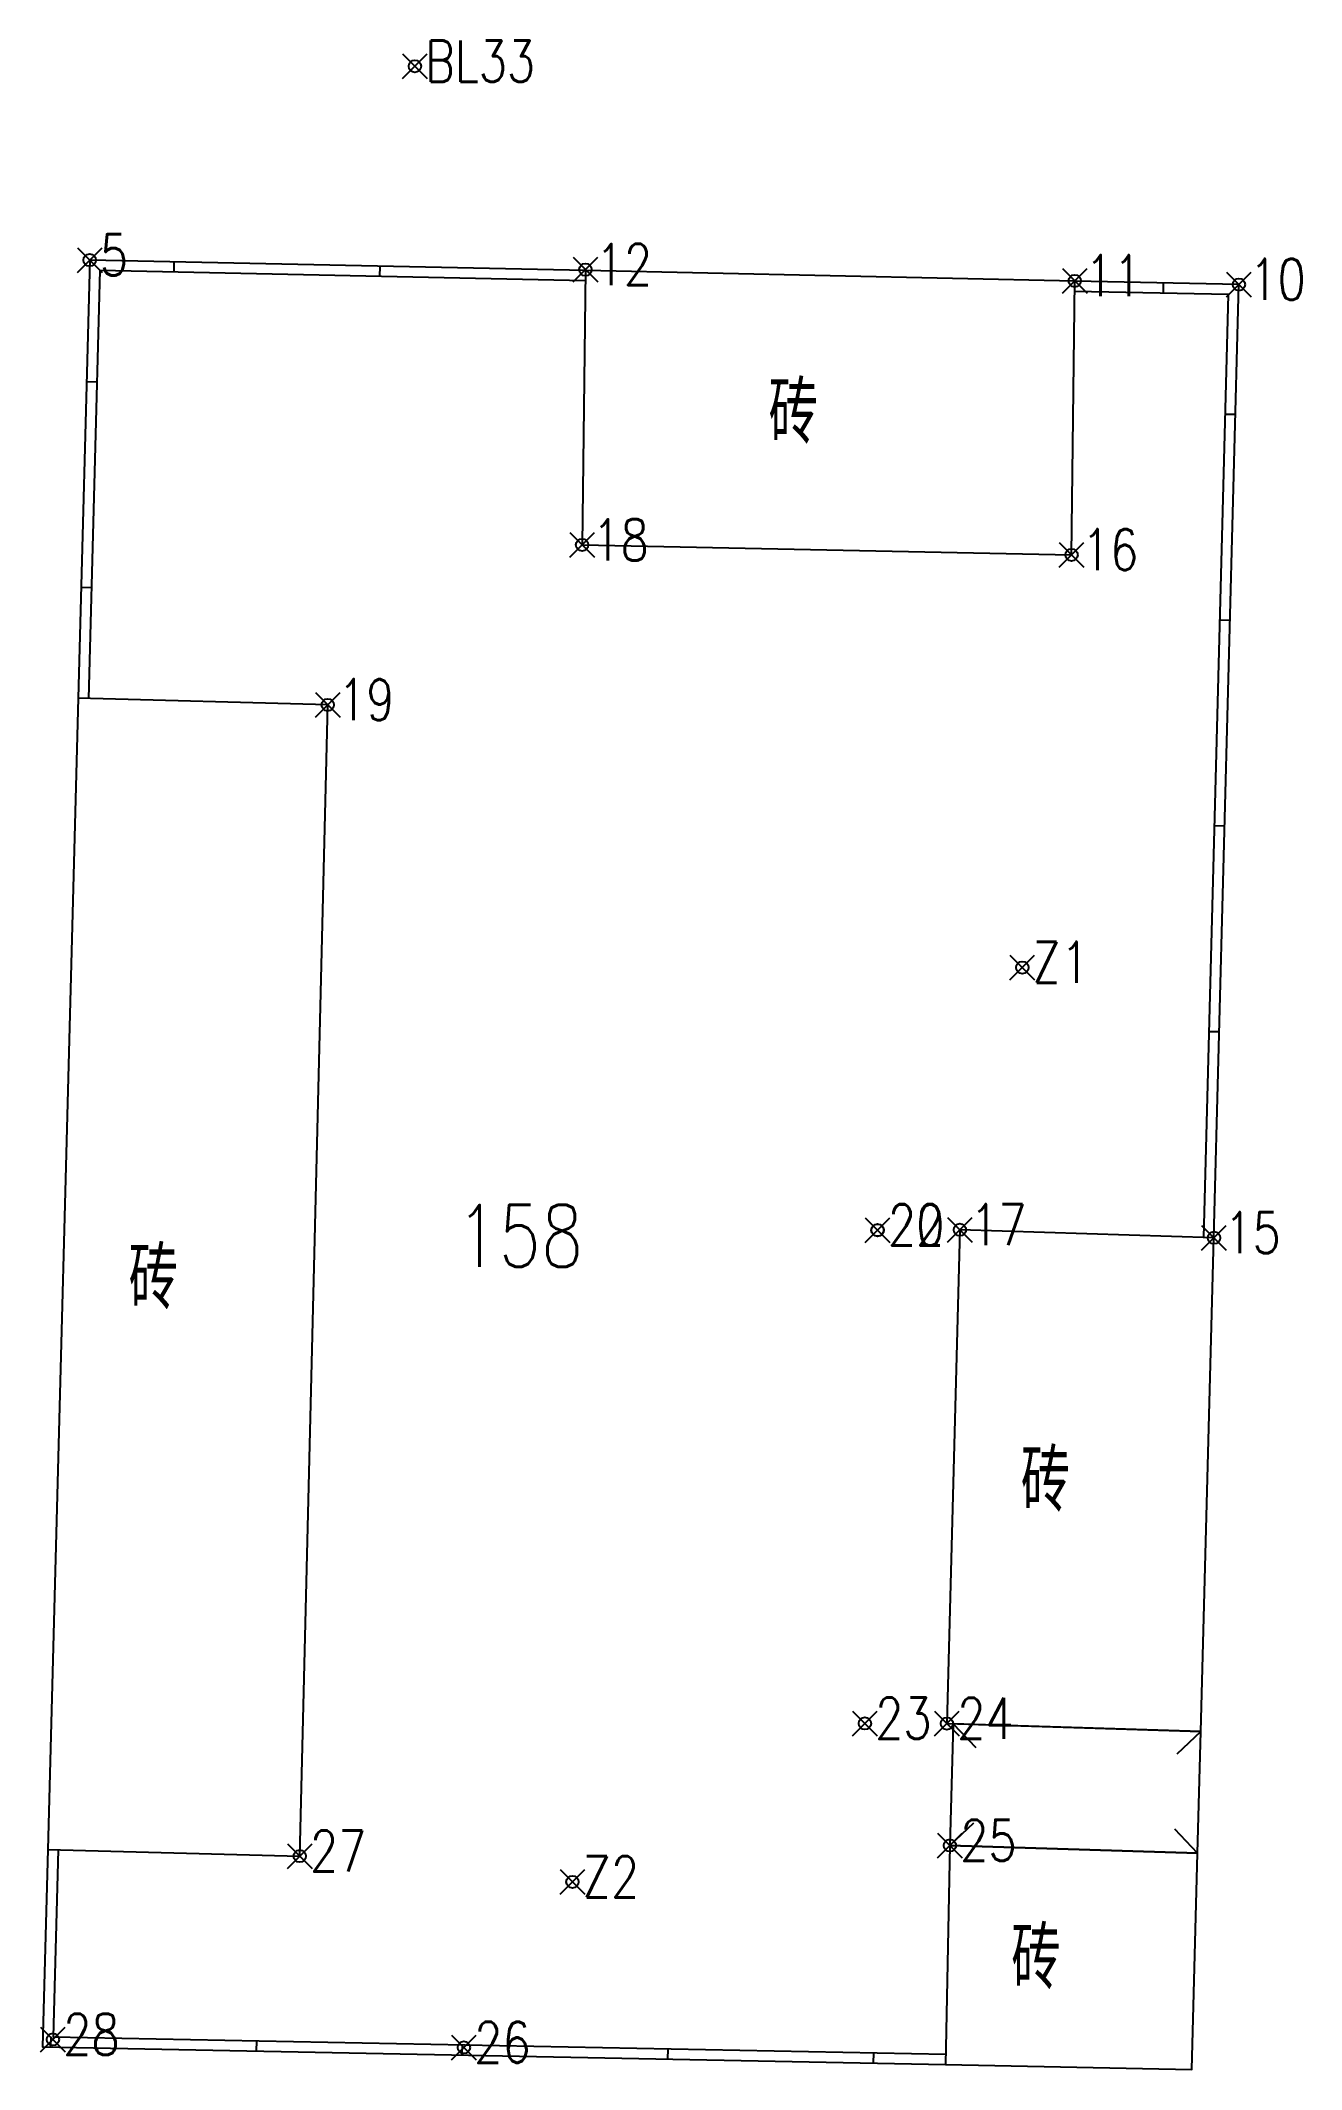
# Model space of a CAD drawing. Extents: x 499223 to 500082, y 4357473 to 4358121.
# Drawn here: x 499677.61 to 499708.25, y 4357514.24 to 4357563.52 of the extents above; entities that cross this region are included whole.
import ezdxf
from ezdxf.enums import TextEntityAlignment as Align

# ---------------------------------------------------------------- set-up
doc = ezdxf.new("R2010")
doc.units = 0
doc.header["$LTSCALE"] = 0.5
doc.header["$PDMODE"] = 35
doc.header["$PDSIZE"] = 0.3
for name, color, linetype in [('CLD', 1, 'CONTINUOUS'), ('JMD', 6, 'CONTINUOUS'), ('QSJX', 7, 'CONTINUOUS'), ('YBH', 3, 'CONTINUOUS')]:
    doc.layers.add(name, color=color, linetype=linetype)
doc.styles.add('HZ', font='rs.shx', dxfattribs={"width": 0.8, "bigfont": 'hztxt.shx'})

msp = doc.modelspace()

# ---------------------------------------------------------------- texts
at = {"layer": 'CLD', "linetype": 'Continuous', "style": 'HZ', "width": 0.8}
for s, p in [('BL33', (499686.952, 4357562.524)), ('5', (499679.049, 4357557.818, 1.534)), ('12', (499691.096, 4357557.585, 0.135)), ('11', (499702.988, 4357557.312, 0.07)), ('10', (499706.98, 4357557.223, 0.083)), ('18', (499691.016, 4357550.898, -0.201)), ('16', (499702.911, 4357550.657, 0.05)), ('19', (499684.834, 4357547.013, 0.85)), ('Z1', (499701.715, 4357540.634, 0.021)), ('22', (499698.195, 4357534.257, -0.229)), ('20', (499698.199, 4357534.253, -0.155)), ('17', (499700.198, 4357534.263, -0.048)), ('15', (499706.373, 4357534.07, 1.331)), ('23', (499697.888, 4357522.274, -0.22)), ('24', (499699.882, 4357522.271, -0.072)), ('25', (499699.955, 4357519.309, -0.106)), ('27', (499684.153, 4357519.05, -0.24)), ('Z2', (499690.782, 4357518.424, -0.103)), ('28', (499678.155, 4357514.598, 0.649)), ('26', (499688.143, 4357514.403, -0.25))]:
    msp.add_text(s, height=1, dxfattribs=at).set_placement(p)
at = {"layer": 'JMD', "linetype": 'Continuous', "style": 'HZ', "width": 0.8}
for p in [(499696.498, 4357554.488), (499680.946, 4357533.465), (499702.628, 4357528.546), (499702.397, 4357516.949)]:
    msp.add_text('砖', height=1.5, dxfattribs=at).set_placement(p, align=Align.MIDDLE_RIGHT)
at = {"layer": 'YBH', "linetype": 'Continuous', "style": 'HZ', "width": 0.8}
msp.add_text('158', height=1.5, dxfattribs=at).set_placement((499689.253, 4357534.491, 0.214), align=Align.MIDDLE)

# ---------------------------------------------------------------- linework, layer by layer
at = {"layer": 'CLD', "linetype": 'Continuous'}
for p in [(499686.702, 4357562.899), (499678.799, 4357558.193, 1.534), (499690.846, 4357557.96, 0.135), (499702.738, 4357557.687, 0.07), (499706.73, 4357557.598, 0.083), (499690.766, 4357551.273, -0.201), (499702.661, 4357551.032, 0.05), (499684.584, 4357547.388, 0.85), (499701.465, 4357541.009, 0.021), (499697.945, 4357534.632, -0.229), (499697.949, 4357534.628, -0.155), (499699.948, 4357534.638, -0.048), (499706.123, 4357534.445, 1.331), (499697.638, 4357522.649, -0.22), (499699.632, 4357522.646, -0.072), (499683.903, 4357519.425, -0.24), (499699.705, 4357519.684, -0.106), (499690.532, 4357518.799, -0.103), (499677.905, 4357514.973, 0.649), (499687.893, 4357514.778, -0.25)]:
    msp.add_point(p, dxfattribs=at)
at = {"layer": 'JMD', "linetype": 'Continuous'}
for p, q in [((499680.848, 4357558.149), (499680.842, 4357557.899)), ((499685.847, 4357558.043), (499685.841, 4357557.793)), ((499704.891, 4357557.637), (499704.886, 4357557.387)), ((499678.721, 4357555.243), (499678.971, 4357555.237)), ((499706.647, 4357554.438), (499706.397, 4357554.445)), ((499678.589, 4357550.245), (499678.839, 4357550.238)), ((499706.516, 4357549.44), (499706.266, 4357549.446)), ((499706.385, 4357544.442), (499706.135, 4357544.448)), ((499706.254, 4357539.443), (499706.004, 4357539.45)), ((499699.783, 4357522.641), (499700.332, 4357522.06)), ((499705.802, 4357522.453), (499705.221, 4357521.904)), ((499699.705, 4357519.684), (499700.287, 4357520.233)), ((499705.724, 4357519.496), (499705.175, 4357520.078)), ((499677.855, 4357514.786), (499677.859, 4357515.035)), ((499682.854, 4357514.688), (499682.858, 4357514.938)), ((499687.853, 4357514.59), (499687.858, 4357514.84)), ((499692.852, 4357514.493), (499692.857, 4357514.743)), ((499697.851, 4357514.395), (499697.856, 4357514.645))]:
    msp.add_line(p, q, dxfattribs=at)
at = {"layer": 'JMD', "color": 7, "linetype": 'Continuous', "flags": 128}
for points in [[(499690.845, 4357557.936), (499678.799, 4357558.193), (499678.518, 4357547.548)], [(499706.123, 4357534.445), (499706.73, 4357557.598), (499702.738, 4357557.683)], [(499677.78, 4357519.587), (499677.653, 4357514.789), (499699.601, 4357514.361)]]:
    msp.add_lwpolyline(points, dxfattribs=at)
at = {"layer": 'JMD', "linetype": 'Continuous', "flags": 128}
for points in [[(499690.84, 4357557.686), (499679.042, 4357557.938), (499678.768, 4357547.542)], [(499705.873, 4357534.452), (499706.474, 4357557.353), (499702.733, 4357557.433)], [(499678.03, 4357519.58), (499677.91, 4357515.034), (499699.606, 4357514.611)]]:
    msp.add_lwpolyline(points, dxfattribs=at)
for points in [[(499690.845, 4357557.936), (499690.766, 4357551.273), (499702.661, 4357551.032), (499702.738, 4357557.683)], [(499684.584, 4357547.388), (499678.518, 4357547.548), (499677.78, 4357519.587), (499683.903, 4357519.425)], [(499706.123, 4357534.445), (499699.948, 4357534.638), (499699.632, 4357522.646), (499705.802, 4357522.453)], [(499705.802, 4357522.453), (499699.783, 4357522.641), (499699.705, 4357519.684), (499705.724, 4357519.496)], [(499699.705, 4357519.684), (499699.601, 4357514.361), (499705.586, 4357514.244), (499705.724, 4357519.496)]]:
    msp.add_lwpolyline(points, close=True, dxfattribs=at)
at = {"layer": 'QSJX', "linetype": 'Continuous', "elevation": 0.083, "flags": 128}
msp.add_lwpolyline([(499706.73, 4357557.598), (499702.738, 4357557.683), (499690.845, 4357557.936), (499678.799, 4357558.193), (499678.518, 4357547.548), (499677.78, 4357519.587), (499677.653, 4357514.789), (499699.601, 4357514.361), (499705.586, 4357514.244), (499705.724, 4357519.496), (499705.802, 4357522.453), (499706.123, 4357534.445)], close=True, dxfattribs=at)

msp.set_redraw_order([(e.dxf.handle, doc.entitydb.next_handle()) for e in msp.query("TEXT MTEXT ATTDEF DIMENSION ARC_DIMENSION")])  # texts and dimensions are drawn at this point

doc.saveas('drawing.dxf')
